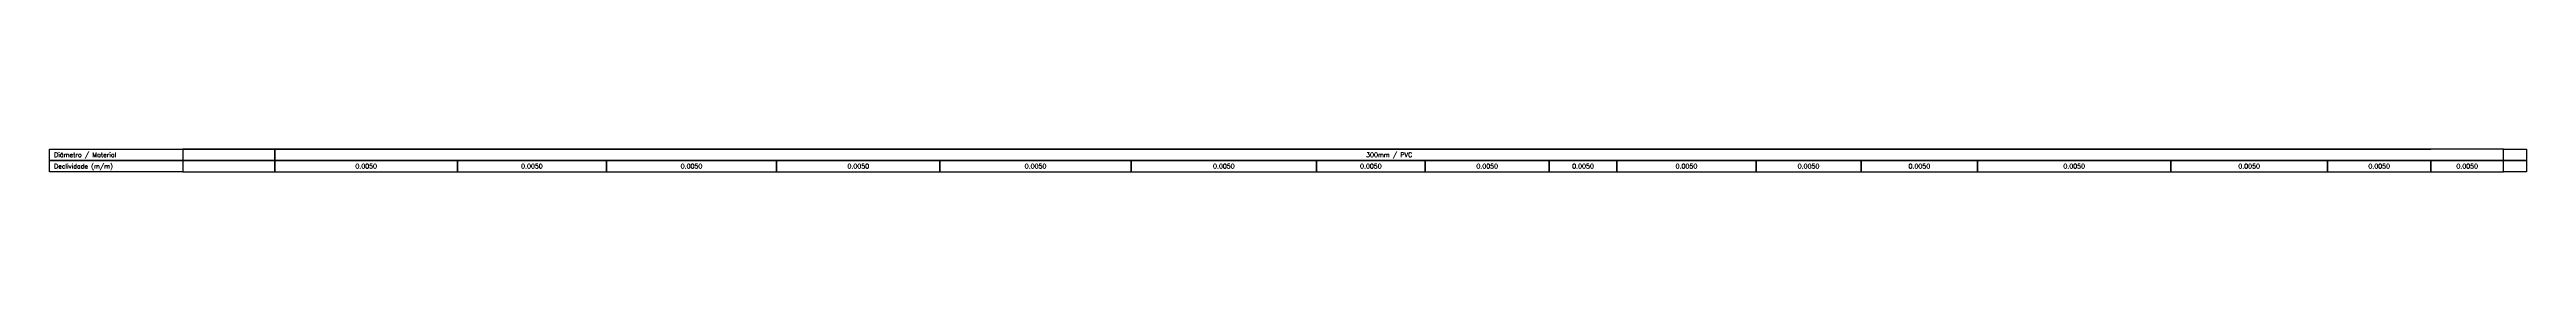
# Model space of a CAD drawing. Extents: x -44 to 14114764, y -20 to 289527804.
# Drawn here: x 359040 to 359578, y 7354006 to 7354011 of the extents above; entities that cross this region are included whole.
import ezdxf
from ezdxf.enums import TextEntityAlignment as Align

# ---------------------------------------------------------------- set-up
doc = ezdxf.new("R2010")
doc.units = 0
doc.layers.add('PS_PERFIL_COTA_LIN', color=7, linetype='Continuous')
doc.layers.add('PS_PERFIL_COTA_TXT', color=5, linetype='Continuous')
doc.styles.add('ROMANS', font='ROMANS.shx', dxfattribs={"height": 2})

msp = doc.modelspace()

# ---------------------------------------------------------------- linework, layer by layer
at = {"layer": 'PS_PERFIL_COTA_LIN', "linetype": 'Continuous'}
for points in [[(359068.682, 7354010.885), (359068.682, 7354008.385), (359039.682, 7354008.385), (359039.682, 7354010.885)], [(359068.682, 7354010.885), (359068.682, 7354008.385), (359088.682, 7354008.385), (359088.682, 7354010.885)], [(359088.682, 7354010.885), (359088.682, 7354008.385), (359573.353, 7354008.385), (359573.353, 7354010.885)], [(359578.353, 7354010.885), (359578.353, 7354008.385), (359573.353, 7354008.385), (359573.353, 7354010.885)], [(359068.682, 7354008.385), (359068.682, 7354005.885), (359039.682, 7354005.885), (359039.682, 7354008.385)], [(359068.682, 7354008.385), (359068.682, 7354005.885), (359088.682, 7354005.885), (359088.682, 7354008.385)], [(359088.682, 7354008.385), (359088.682, 7354005.885), (359128.402, 7354005.885), (359128.402, 7354008.385)], [(359128.402, 7354008.385), (359128.402, 7354005.885), (359160.779, 7354005.885), (359160.779, 7354008.385)], [(359160.779, 7354008.385), (359160.779, 7354005.885), (359197.807, 7354005.885), (359197.807, 7354008.385)], [(359197.807, 7354008.385), (359197.807, 7354005.885), (359233.324, 7354005.885), (359233.324, 7354008.385)], [(359233.324, 7354008.385), (359233.324, 7354005.885), (359274.921, 7354005.885), (359274.921, 7354008.385)], [(359274.921, 7354008.385), (359274.921, 7354005.885), (359315.206, 7354005.885), (359315.206, 7354008.385)], [(359315.206, 7354008.385), (359315.206, 7354005.885), (359338.866, 7354005.885), (359338.866, 7354008.385)], [(359338.866, 7354008.385), (359338.866, 7354005.885), (359365.814, 7354005.885), (359365.814, 7354008.385)], [(359365.814, 7354008.385), (359365.814, 7354005.885), (359380.545, 7354005.885), (359380.545, 7354008.385)], [(359380.545, 7354008.385), (359380.545, 7354005.885), (359410.797, 7354005.885), (359410.797, 7354008.385)], [(359410.797, 7354008.385), (359410.797, 7354005.885), (359433.66, 7354005.885), (359433.66, 7354008.385)], [(359433.66, 7354008.385), (359433.66, 7354005.885), (359458.994, 7354005.885), (359458.994, 7354008.385)], [(359458.994, 7354008.385), (359458.994, 7354005.885), (359500.999, 7354005.885), (359500.999, 7354008.385)], [(359500.999, 7354008.385), (359500.999, 7354005.885), (359535.077, 7354005.885), (359535.077, 7354008.385)], [(359535.077, 7354008.385), (359535.077, 7354005.885), (359557.569, 7354005.885), (359557.569, 7354008.385)], [(359557.569, 7354008.385), (359557.569, 7354005.885), (359573.353, 7354005.885), (359573.353, 7354008.385)], [(359578.353, 7354008.385), (359578.353, 7354005.885), (359573.353, 7354005.885), (359573.353, 7354008.385)]]:
    msp.add_lwpolyline(points, close=True, dxfattribs=at)
for points in [[(359068.682, 7354010.885), (359088.682, 7354010.885)], [(359088.682, 7354010.885), (359128.402, 7354010.885)], [(359088.682, 7354010.885), (359128.402, 7354010.885)], [(359128.402, 7354010.885), (359160.779, 7354010.885)], [(359160.779, 7354010.885), (359197.807, 7354010.885)], [(359197.807, 7354010.885), (359233.324, 7354010.885)], [(359233.324, 7354010.885), (359274.921, 7354010.885)], [(359274.921, 7354010.885), (359315.206, 7354010.885)], [(359315.206, 7354010.885), (359338.866, 7354010.885)], [(359338.866, 7354010.885), (359365.814, 7354010.885)], [(359365.814, 7354010.885), (359380.545, 7354010.885)], [(359380.545, 7354010.885), (359410.797, 7354010.885)], [(359410.797, 7354010.885), (359433.66, 7354010.885)], [(359433.66, 7354010.885), (359458.994, 7354010.885)], [(359458.994, 7354010.885), (359500.999, 7354010.885)], [(359500.999, 7354010.885), (359535.077, 7354010.885)], [(359535.077, 7354010.885), (359557.569, 7354010.885)], [(359068.682, 7354008.385), (359088.682, 7354008.385)], [(359088.682, 7354008.385), (359128.402, 7354008.385)], [(359088.682, 7354008.385), (359128.402, 7354008.385)], [(359088.682, 7354005.885), (359128.402, 7354005.885)], [(359128.402, 7354008.385), (359160.779, 7354008.385)], [(359160.779, 7354008.385), (359197.807, 7354008.385)], [(359197.807, 7354008.385), (359233.324, 7354008.385)], [(359233.324, 7354008.385), (359274.921, 7354008.385)], [(359274.921, 7354008.385), (359315.206, 7354008.385)], [(359315.206, 7354008.385), (359338.866, 7354008.385)], [(359338.866, 7354008.385), (359365.814, 7354008.385)], [(359365.814, 7354008.385), (359380.545, 7354008.385)], [(359380.545, 7354008.385), (359410.797, 7354008.385)], [(359410.797, 7354008.385), (359433.66, 7354008.385)], [(359433.66, 7354008.385), (359458.994, 7354008.385)], [(359458.994, 7354008.385), (359500.999, 7354008.385)], [(359500.999, 7354008.385), (359535.077, 7354008.385)], [(359535.077, 7354008.385), (359557.569, 7354008.385)]]:
    msp.add_lwpolyline(points, dxfattribs=at)

# ---------------------------------------------------------------- texts
at = {"layer": 'PS_PERFIL_COTA_TXT', "style": 'ROMANS'}
for s, p in [('Diâmetro / Material', (359040.682, 7354009.635)), ('Declividade (m/m)', (359040.682, 7354007.135))]:
    msp.add_text(s, height=1, dxfattribs=at).set_placement(p, align=Align.MIDDLE_LEFT)
for s, p in [('300mm / PVC', (359331.017, 7354009.635)), ('0.0050', (359108.542, 7354007.135)), ('0.0050', (359144.591, 7354007.135)), ('0.0050', (359179.293, 7354007.135)), ('0.0050', (359215.565, 7354007.135)), ('0.0050', (359254.122, 7354007.135)), ('0.0050', (359295.063, 7354007.135)), ('0.0050', (359327.036, 7354007.135)), ('0.0050', (359352.34, 7354007.135)), ('0.0050', (359373.179, 7354007.135)), ('0.0050', (359395.671, 7354007.135)), ('0.0050', (359422.228, 7354007.135)), ('0.0050', (359446.327, 7354007.135)), ('0.0050', (359479.996, 7354007.135)), ('0.0050', (359518.038, 7354007.135)), ('0.0050', (359546.323, 7354007.135)), ('0.0050', (359565.461, 7354007.135))]:
    msp.add_text(s, height=1, dxfattribs=at).set_placement(p, align=Align.MIDDLE_CENTER)

doc.saveas('drawing.dxf')
